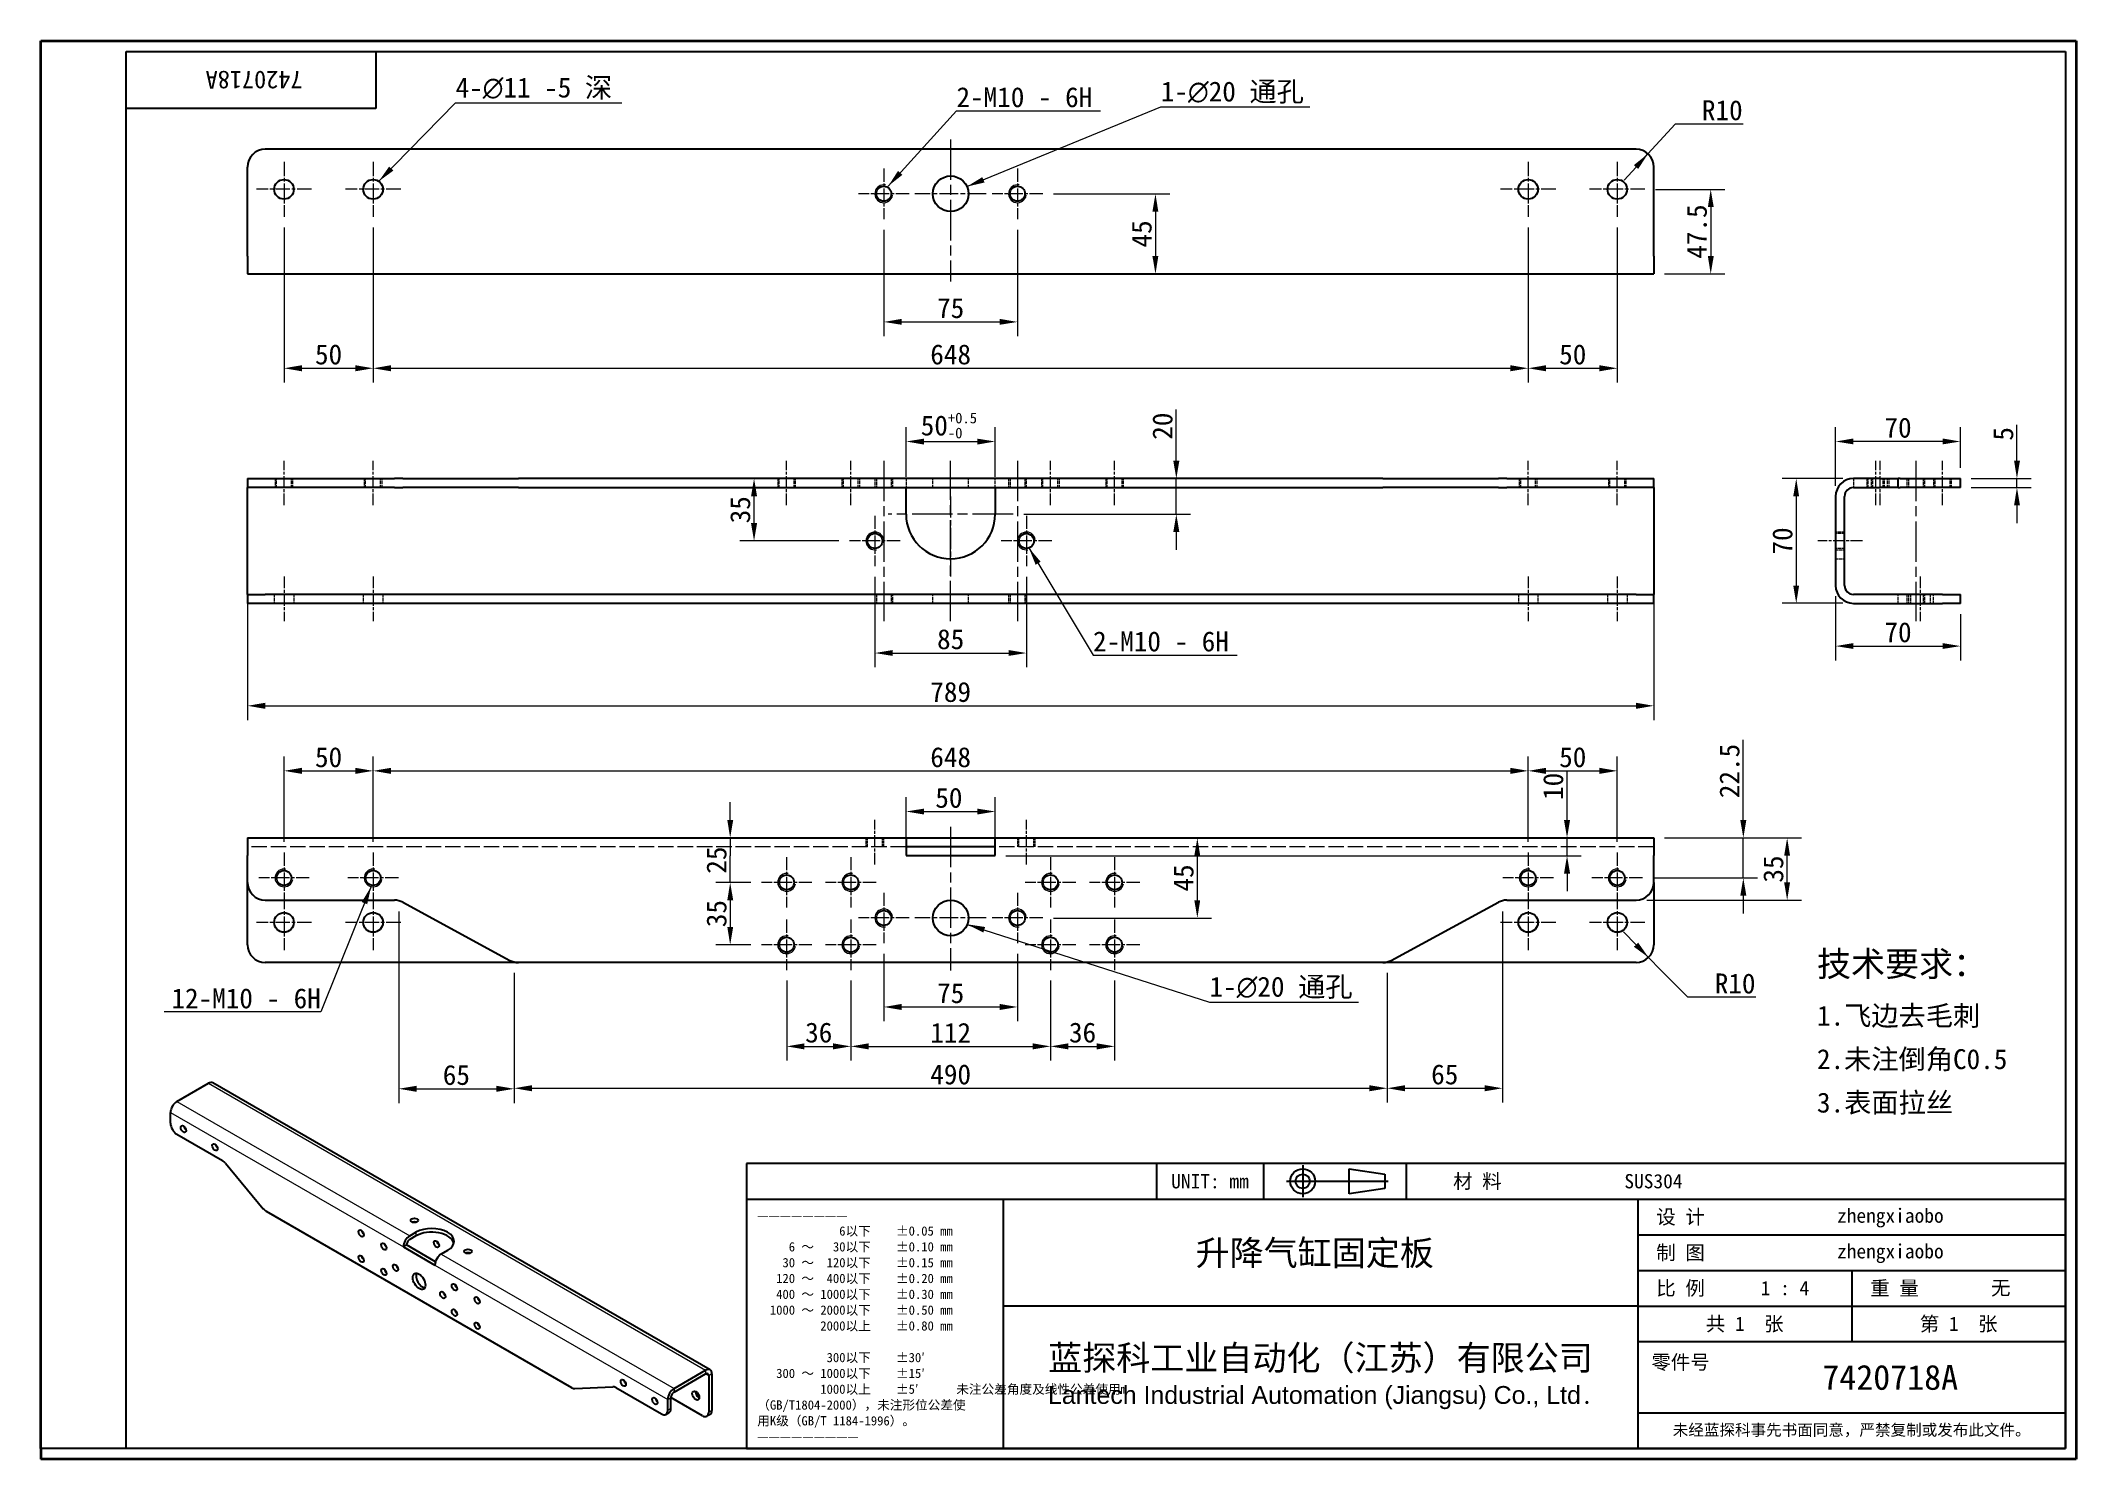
# Model space of a CAD drawing. Header units: millimetres. Extents: x 24 to 1166, y 22 to 818.
import ezdxf
from ezdxf.enums import TextEntityAlignment as Align

# ---------------------------------------------------------------- set-up
doc = ezdxf.new("R2010")
doc.units = ezdxf.units.MM
doc.header["$LTSCALE"] = 4
doc.linetypes.add('CHAIN', pattern=[0.3543, 0.2362, -0.0295, 0.0591, -0.0295])
doc.linetypes.add('DASHED', pattern=[0.2067, 0.1654, -0.0413])
for name, color, linetype, lineweight in [('1', 7, 'Continuous', 18), ('可见 (ISO)', 7, 'Continuous', 25), ('可见窄的 (ISO)', 7, 'Continuous', 18), ('图框 (ISO)', 7, 'Continuous', 35), ('标题 (ISO)', 7, 'Continuous', 25)]:
    doc.layers.add(name, color=color, linetype=linetype, lineweight=lineweight)
for name, color, linetype, lineweight, true_color in [('中心标记 (ISO)', 1, 'CHAIN', 18, 0xc2ff0000), ('中心线 (ISO)', 1, 'CHAIN', 18, 0xc2ff0000), ('尺寸 (ISO)', 7, 'Continuous', 18, 0xc2008000), ('符号 (ISO)', 7, 'Continuous', 18, 0xc2008000), ('隐藏 (ISO)', 5, 'DASHED', 18, 0xc20000ff)]:
    doc.layers.add(name, color=color, linetype=linetype, lineweight=lineweight, true_color=true_color)
doc.styles.add('文本样式164', font='SimSun.ttf')
doc.styles.add('文本样式165', font='SimSun.ttf')
doc.styles.add('文本样式74', font='SimSun.ttf')
doc.styles.add('最新国标', font='simfang.ttf')
doc.styles.add('注释文本 (ISO)', font='simfang.ttf')
doc.dimstyles.new('默认 (GB)', dxfattribs={"dimscale": 4, "dimtxt": 2.8, "dimasz": 2.5, "dimexe": 2, "dimexo": 1.5, "dimgap": 0.5, "dimtad": 1, "dimtoh": 1, "dimdsep": 46, "dimtxsty": '最新国标', "dimcen": 0.09, "dimdle": 10, "dimaunit": 1, "dimadec": 3, "dimazin": 2, "dimtfac": 0.535714, "dimtdec": 3, "dimtmove": 0, "dimatfit": 3, "dimfxl": 1, "dimtolj": 1, "dimlwd": -1, "dimlwe": -1, "dimarcsym": 0})
doc.dimstyles.new('默认 (GB)$7', dxfattribs={"dimscale": 4, "dimtxt": 2.8, "dimasz": 2.5, "dimexe": 2, "dimexo": 1.5, "dimgap": 0.5, "dimtad": 1, "dimtoh": 1, "dimdsep": 46, "dimtxsty": '最新国标', "dimcen": 0.09, "dimdle": 10, "dimaunit": 1, "dimadec": 3, "dimazin": 2, "dimtfac": 0.535714, "dimtdec": 3, "dimtmove": 0, "dimatfit": 3, "dimfxl": 1, "dimtolj": 1, "dimlwd": -1, "dimlwe": -1, "dimarcsym": 0})

msp = doc.modelspace()

# ---------------------------------------------------------------- texts
at = {"layer": '符号 (ISO)'}
for s, insert, char_height, width, attachment_point, line_spacing_factor, style in [('4-\\fAIGDT|b0|i0;{\\H11.2000;n}\\fFangSong|b0|i0;{\\H11.2000;11 -5 深}', (256.7586, 784.9693), 11.2, 97.351485, 7, 0.49, '最新国标'), ('2-M10 - 6H', (537.7576, 780.535), 11.2, 84.674622, 7, 0.49, '最新国标'), ('1-\\fAIGDT|b0|i0;{\\H11.2000;n}\\fFangSong|b0|i0;{\\H11.2000;20 通孔}', (652.4239, 782.6714), 11.2, 88.884022, 7, 0.49, '最新国标'), ('2-M10 - 6H', (614.3831, 475.1541), 11.2, 84.674622, 7, 0.49, '最新国标'), ('{\\H1.75x;技术要求：\\H0.8x;\\P1.飞边去毛刺\\P2.未注倒角C0.5\\P3.表面拉丝}', (1020.5036, 261.1592), 8, 117.370758, 4, 1.305367, '注释文本 (ISO)'), ('12-M10 - 6H', (181.1371, 274.8825), 11.2, 93.142086, 9, 0.49, '最新国标'), ('1-\\fAIGDT|b0|i0;{\\H11.2000;n}\\fFangSong|b0|i0;{\\H11.2000;20 通孔}', (679.7211, 280.3463), 11.2, 88.884022, 7, 0.49, '最新国标')]:
    msp.add_mtext(s, dxfattribs=dict(at, insert=insert, char_height=char_height, width=width, attachment_point=attachment_point, line_spacing_factor=line_spacing_factor, style=style))

# ---------------------------------------------------------------- blocks, each defined once
blk = doc.blocks.new('图框 最新国标')
at = {"layer": '图框 (ISO)'}
for p, q in [((6, 7), (6, 204.5)), ((6, 204.5), (291.5, 204.5)), ((291.5, 204.5), (291.5, 5.5)), ((6, 7), (6, 5.5)), ((6, 7), (6, 5.5)), ((291.5, 5.5), (6, 5.5))]:
    blk.add_line(p, q, dxfattribs=at)
at = {"layer": '图框 (ISO)', "color": 7, "linetype": 'Continuous', "lineweight": 25}
for p, q in [((18, 203), (290, 203)), ((18, 7), (18, 203)), ((18, 203), (290, 203)), ((53, 203), (53, 195)), ((290, 203), (290, 7)), ((290, 203), (290, 7)), ((53, 195), (18, 195)), ((290, 7), (6, 7)), ((290, 7), (18, 7))]:
    blk.add_line(p, q, dxfattribs=at)
at = {"layer": '图框 (ISO)', "style": '文本样式74'}
blk.add_attdef('零件代号_001', (42.73, 200.25), '', height=2.5, rotation=180, dxfattribs=at)
blk = doc.blocks.new('标题栏 最新国标')
at = {"layer": '标题 (ISO)'}
for p, q in [((381.98, -183.84), (196.98, -183.84)), ((196.98, -183.84), (196.98, -223.84)), ((254.48, -183.84), (254.48, -188.84)), ((269.48, -183.84), (269.48, -188.84)), ((281.48, -188.09), (281.48, -184.59)), ((281.48, -184.59), (286.48, -185.34)), ((286.48, -185.34), (286.48, -187.34)), ((289.48, -183.84), (289.48, -188.84)), ((381.98, -223.84), (381.98, -183.84)), ((383.48, -183.84), (383.48, -225.34)), ((286.48, -187.34), (281.48, -188.09)), ((196.98, -188.84), (381.98, -188.84)), ((232.98, -188.84), (232.98, -223.84)), ((321.98, -188.84), (321.98, -223.84)), ((321.98, -193.84), (381.98, -193.84)), ((321.98, -198.84), (381.98, -198.84)), ((351.98, -198.84), (351.98, -208.84)), ((321.98, -203.84), (232.98, -203.84)), ((321.98, -203.84), (381.98, -203.84)), ((321.98, -208.84), (381.98, -208.84)), ((321.98, -218.84), (381.98, -218.84)), ((196.98, -223.84), (381.98, -223.84)), ((383.48, -225.34), (196.98, -225.34))]:
    blk.add_line(p, q, dxfattribs=at)
at = {"layer": '标题 (ISO)', "linetype": 'CHAIN', "ltscale": 5.000333}
blk.add_line((274.98, -184.09), (274.98, -188.59), dxfattribs=at)
at = {"layer": '标题 (ISO)', "linetype": 'CHAIN', "ltscale": 15.834605}
blk.add_line((272.73, -186.34), (286.98, -186.34), dxfattribs=at)
at = {"layer": '标题 (ISO)'}
for radius in [1.75, 1]:
    blk.add_circle((274.98, -186.34), radius, dxfattribs=at)
at = {"layer": '1', "style": '文本样式164'}
for s, p in [('UNIT: mm', (261.98, -186.34)), ('材 料', (299.48, -186.34)), ('设 计', (327.98, -191.34)), ('制 图', (327.98, -196.34)), ('比 例', (327.98, -201.34)), ('重 量', (357.98, -201.34)), ('共 1  张', (336.98, -206.34)), ('第 1  张', (366.98, -206.34))]:
    blk.add_text(s, height=2, dxfattribs=at).set_placement(p, align=Align.MIDDLE_CENTER)
at = {"layer": '标题 (ISO)', "style": '注释文本 (ISO)'}
for s, insert, char_height, attachment_point, line_spacing_factor in [('————————\\P}\\fSimSun|b0|i0;{\\H1.3000;             6以下    ±0.05 mm\\P}\\fSimSun|b0|i0;{\\H1.3000;     6 ～   30以下    ±0.10 mm\\P}\\fSimSun|b0|i0;{\\H1.3000;    30 ～  120以下    ±0.15 mm\\P}\\fSimSun|b0|i0;{\\H1.3000;   120 ～  400以下    ±0.20 mm\\P}\\fSimSun|b0|i0;{\\H1.3000;   400 ～ 1000以下    ±0.30 mm\\P}\\fSimSun|b0|i0;{\\H1.3000;  1000 ～ 2000以下    ±0.50 mm\\P}\\fSimSun|b0|i0;{\\H1.3000;          2000以上    ±0.80 mm\\P}\\fSimSun|b0|i0;{\\H1.3000;\\P}\\fSimSun|b0|i0;{\\H1.3000;           300以下    ±30′\\P}\\fSimSun|b0|i0;{\\H1.3000;   300 ～ 1000以下    ±15′\\P}\\fSimSun|b0|i0;{\\H1.3000;          1000以上    ±5′}\\fSimSun|b0|i0;{\\H1.3000;      未注公差角度及线性公差使用m\\P}\\fSimSun|b0|i0;{\\H1.3000;（GB/T1804-2000），未注形位公差使\\P}\\fSimSun|b0|i0;{\\H1.3000;用K级（GB/T 1184-1996）。\\P}\\fSimSun|b0|i0;{\\H1.3000;—————————', (198.48, -206.63), 1.3, 4, 1.023913), ('{\\fMicrosoft YaHei|b0|i0|c134|p34;\\H1.75x;蓝探科工业自动化（江苏）有限公司\\P\\fArial|b0|i0|c0|p34;\\H0.71429x;Lantech Industrial Automation (Jiangsu) Co., Ltd\\fFangSong|b0|i0|c134|p49;.\\H1.15195x; }', (277.48, -213.84), 2, 5, 0.978695)]:
    blk.add_mtext(s, dxfattribs=dict(at, insert=insert, char_height=char_height, attachment_point=attachment_point, line_spacing_factor=line_spacing_factor))
at = {"layer": '标题 (ISO)', "attachment_point": 5, "style": '注释文本 (ISO)'}
for s, insert, char_height in [('\\fFangSong|b0|i0;零件号', (327.98, -211.84), 2), ('\\fSimSun|b0|i0;{\\H1.6000;未经蓝探科事先书面同意，严禁复制或发布此文件。}', (351.98, -221.34), 1.6)]:
    blk.add_mtext(s, dxfattribs=dict(at, insert=insert, char_height=char_height))
at = {"layer": '标题 (ISO)'}
for tag, p, height, style in [('材料_001', (320.09, -187.33), 2, '注释文本 (ISO)'), ('设计人_001', (349.92, -192.16), 2, '注释文本 (ISO)'), ('库存编号_001', (259.96, -198.14), 3.5, '文本样式165'), ('设计人_001', (349.92, -197.16), 2, '注释文本 (ISO)'), ('视图比例_001', (339.22, -202.33), 2, '注释文本 (ISO)'), ('质量\\P3;_001', (371.53, -202.3), 2, '注释文本 (ISO)'), ('零件代号_001', (347.86, -215.59), 3.5, '文本样式165')]:
    blk.add_attdef(tag, p, '', height=height, dxfattribs=dict(at, style=style))
blk = doc.blocks.new('*D5')
at = {"layer": 'Defpoints', "color": 0}
for p in [(1031, 593.1), (1101, 572.3), (1031, 562.3)]:
    blk.add_point(p, dxfattribs=at)
at = {"layer": '尺寸 (ISO)', "color": 116, "true_color": 0x000000}
for p, q in [((1031, 568.3), (1031, 601.1)), ((1101, 578.3), (1101, 601.1)), ((1091, 593.1), (1041, 593.1))]:
    blk.add_line(p, q, dxfattribs=at)
for points in [[(1041, 594.8), (1041, 591.5), (1031, 593.1)], [(1091, 594.8), (1091, 591.5), (1101, 593.1)]]:
    blk.add_solid(points, dxfattribs=at)
at = {"layer": '尺寸 (ISO)', "insert": (1066, 600.8), "char_height": 11.2, "attachment_point": 5, "style": '最新国标'}
blk.add_mtext('\\A1;70', dxfattribs=at)
blk = doc.blocks.new('*D6')
at = {"layer": 'Defpoints', "color": 0}
for p in [(1041, 572.3), (1008.9, 502.3), (1041, 502.3)]:
    blk.add_point(p, dxfattribs=at)
at = {"layer": '尺寸 (ISO)', "color": 116, "true_color": 0x000000}
for p, q in [((1035, 572.3), (1000.9, 572.3)), ((1008.9, 562.3), (1008.9, 512.3)), ((1035, 502.3), (1000.9, 502.3))]:
    blk.add_line(p, q, dxfattribs=at)
for points in [[(1007.2, 562.3), (1010.5, 562.3), (1008.9, 572.3)], [(1007.2, 512.3), (1010.5, 512.3), (1008.9, 502.3)]]:
    blk.add_solid(points, dxfattribs=at)
at = {"layer": '尺寸 (ISO)', "insert": (1001.2, 537.3), "char_height": 11.2, "attachment_point": 5, "rotation": 90, "style": '最新国标'}
blk.add_mtext('\\A1;70', dxfattribs=at)
blk = doc.blocks.new('*D7')
at = {"layer": 'Defpoints', "color": 0}
for p in [(1031, 512.3), (1101, 502.3), (1101, 478.3)]:
    blk.add_point(p, dxfattribs=at)
at = {"layer": '尺寸 (ISO)', "color": 116, "true_color": 0x000000}
for p, q in [((1031, 506.3), (1031, 470.3)), ((1101, 496.3), (1101, 470.3)), ((1041, 478.3), (1091, 478.3))]:
    blk.add_line(p, q, dxfattribs=at)
for points in [[(1041, 480), (1041, 476.7), (1031, 478.3)], [(1091, 480), (1091, 476.7), (1101, 478.3)]]:
    blk.add_solid(points, dxfattribs=at)
at = {"layer": '尺寸 (ISO)', "insert": (1066, 486), "char_height": 11.2, "attachment_point": 5, "style": '最新国标'}
blk.add_mtext('\\A1;70', dxfattribs=at)
blk = doc.blocks.new('*D8')
at = {"layer": 'Defpoints', "color": 0}
for p in [(1101, 572.3), (1132.7, 572.3), (1101, 567.3)]:
    blk.add_point(p, dxfattribs=at)
at = {"layer": '尺寸 (ISO)', "color": 116, "true_color": 0x000000}
for p, q in [((1132.7, 582.3), (1132.7, 602.5)), ((1107, 572.3), (1140.7, 572.3)), ((1132.7, 567.3), (1132.7, 572.3)), ((1107, 567.3), (1140.7, 567.3)), ((1132.7, 557.3), (1132.7, 547.3))]:
    blk.add_line(p, q, dxfattribs=at)
for points in [[(1131.1, 582.3), (1134.4, 582.3), (1132.7, 572.3)], [(1131.1, 557.3), (1134.4, 557.3), (1132.7, 567.3)]]:
    blk.add_solid(points, dxfattribs=at)
at = {"layer": '尺寸 (ISO)', "insert": (1125.1, 597.4), "char_height": 11.2, "attachment_point": 5, "rotation": 90, "style": '最新国标'}
blk.add_mtext('\\A1;5', dxfattribs=at)
blk = doc.blocks.new('*D9')
at = {"layer": 'Defpoints', "color": 0}
for p in [(559.5, 593.1), (509.5, 567.3), (559.5, 567.3)]:
    blk.add_point(p, dxfattribs=at)
at = {"layer": '尺寸 (ISO)', "color": 116, "true_color": 0x000000}
for p, q in [((509.5, 573.3), (509.5, 601.1)), ((559.5, 573.3), (559.5, 601.1)), ((519.5, 593.1), (549.5, 593.1))]:
    blk.add_line(p, q, dxfattribs=at)
for points in [[(519.5, 594.7), (519.5, 591.4), (509.5, 593.1)], [(549.5, 594.7), (549.5, 591.4), (559.5, 593.1)]]:
    blk.add_solid(points, dxfattribs=at)
at = {"layer": '尺寸 (ISO)', "insert": (533.5, 602.1), "char_height": 11.2, "attachment_point": 5, "style": '最新国标'}
blk.add_mtext('\\A1;50{\\H6;\\S+0.5^-0;}', dxfattribs=at)
blk = doc.blocks.new('*D10')
at = {"layer": 'Defpoints', "color": 0}
for p in [(661.1, 572.3), (781.7, 572.3), (569.5, 552.3)]:
    blk.add_point(p, dxfattribs=at)
at = {"layer": '尺寸 (ISO)', "color": 116, "true_color": 0x000000}
for p, q in [((661.1, 582.3), (661.1, 611)), ((775.7, 572.3), (653.1, 572.3)), ((661.1, 552.3), (661.1, 572.3)), ((575.5, 552.3), (669.1, 552.3)), ((661.1, 542.3), (661.1, 532.3))]:
    blk.add_line(p, q, dxfattribs=at)
for points in [[(659.4, 582.3), (662.8, 582.3), (661.1, 572.3)], [(659.4, 542.3), (662.8, 542.3), (661.1, 552.3)]]:
    blk.add_solid(points, dxfattribs=at)
at = {"layer": '尺寸 (ISO)', "insert": (653.4, 601.7), "char_height": 11.2, "attachment_point": 5, "rotation": 90, "style": '最新国标'}
blk.add_mtext('\\A1;20', dxfattribs=at)
blk = doc.blocks.new('*D11')
at = {"layer": 'Defpoints', "color": 0}
for p in [(287.3, 572.3), (424.2, 572.3), (477.8, 537.3)]:
    blk.add_point(p, dxfattribs=at)
at = {"layer": '尺寸 (ISO)', "color": 116, "true_color": 0x000000}
for p, q in [((293.3, 572.3), (432.2, 572.3)), ((424.2, 547.3), (424.2, 562.3)), ((471.8, 537.3), (416.2, 537.3))]:
    blk.add_line(p, q, dxfattribs=at)
for points in [[(422.5, 562.3), (425.9, 562.3), (424.2, 572.3)], [(422.5, 547.3), (425.9, 547.3), (424.2, 537.3)]]:
    blk.add_solid(points, dxfattribs=at)
at = {"layer": '尺寸 (ISO)', "insert": (416.5, 554.8), "char_height": 11.2, "attachment_point": 5, "rotation": 90, "style": '最新国标'}
blk.add_mtext('\\A1;35', dxfattribs=at)
blk = doc.blocks.new('*D12')
at = {"layer": 'Defpoints', "color": 0}
for p in [(492, 523.1), (577, 523.1), (577, 474.4)]:
    blk.add_point(p, dxfattribs=at)
at = {"layer": '尺寸 (ISO)', "color": 116, "true_color": 0x000000}
for p, q in [((492, 517.1), (492, 466.4)), ((577, 517.1), (577, 466.4)), ((502, 474.4), (567, 474.4))]:
    blk.add_line(p, q, dxfattribs=at)
for points in [[(502, 476.1), (502, 472.8), (492, 474.4)], [(567, 476.1), (567, 472.8), (577, 474.4)]]:
    blk.add_solid(points, dxfattribs=at)
at = {"layer": '尺寸 (ISO)', "insert": (534.5, 482.1), "char_height": 11.2, "attachment_point": 5, "style": '最新国标'}
blk.add_mtext('\\A1;85', dxfattribs=at)
blk = doc.blocks.new('*D13')
at = {"layer": 'Defpoints', "color": 0}
for p in [(140, 512.3), (929, 512.3), (929, 444.8)]:
    blk.add_point(p, dxfattribs=at)
at = {"layer": '尺寸 (ISO)', "color": 116, "true_color": 0x000000}
for p, q in [((140, 506.3), (140, 436.8)), ((929, 506.3), (929, 436.8)), ((150, 444.8), (919, 444.8))]:
    blk.add_line(p, q, dxfattribs=at)
for points in [[(150, 446.5), (150, 443.1), (140, 444.8)], [(919, 446.5), (919, 443.1), (929, 444.8)]]:
    blk.add_solid(points, dxfattribs=at)
at = {"layer": '尺寸 (ISO)', "insert": (534.5, 452.5), "char_height": 11.2, "attachment_point": 5, "style": '最新国标'}
blk.add_mtext('\\A1;789', dxfattribs=at)
blk = doc.blocks.new('*D14')
at = {"layer": 'Defpoints', "color": 0}
for p in [(497, 717.9), (572, 717.9), (572, 660.2)]:
    blk.add_point(p, dxfattribs=at)
at = {"layer": '尺寸 (ISO)', "color": 116, "true_color": 0x000000}
for p, q in [((497, 711.9), (497, 652.2)), ((572, 711.9), (572, 652.2)), ((507, 660.2), (562, 660.2))]:
    blk.add_line(p, q, dxfattribs=at)
for points in [[(507, 661.9), (507, 658.6), (497, 660.2)], [(562, 661.9), (562, 658.6), (572, 660.2)]]:
    blk.add_solid(points, dxfattribs=at)
at = {"layer": '尺寸 (ISO)', "insert": (534.5, 667.9), "char_height": 11.2, "attachment_point": 5, "style": '最新国标'}
blk.add_mtext('\\A1;75', dxfattribs=at)
blk = doc.blocks.new('*D15')
at = {"layer": 'Defpoints', "color": 0}
for p in [(924, 734.6), (929, 687.1), (960.9, 687.1)]:
    blk.add_point(p, dxfattribs=at)
at = {"layer": '尺寸 (ISO)', "color": 116, "true_color": 0x000000}
for p, q in [((930, 734.6), (968.9, 734.6)), ((960.9, 724.6), (960.9, 697.1)), ((935, 687.1), (968.9, 687.1))]:
    blk.add_line(p, q, dxfattribs=at)
for points in [[(959.3, 724.6), (962.6, 724.6), (960.9, 734.6)], [(959.3, 697.1), (962.6, 697.1), (960.9, 687.1)]]:
    blk.add_solid(points, dxfattribs=at)
at = {"layer": '尺寸 (ISO)', "insert": (953.2, 710.9), "char_height": 11.2, "attachment_point": 5, "rotation": 90, "style": '最新国标'}
blk.add_mtext('\\A1;47.5', dxfattribs=at)
blk = doc.blocks.new('*D16')
at = {"layer": 'Defpoints', "color": 0}
for p in [(586.2, 732.1), (649.4, 687.1), (676.3, 687.1)]:
    blk.add_point(p, dxfattribs=at)
at = {"layer": '尺寸 (ISO)', "color": 116, "true_color": 0x000000}
for p, q in [((592.2, 732.1), (657.4, 732.1)), ((649.4, 722.1), (649.4, 697.1))]:
    blk.add_line(p, q, dxfattribs=at)
for points in [[(647.7, 722.1), (651, 722.1), (649.4, 732.1)], [(647.7, 697.1), (651, 697.1), (649.4, 687.1)]]:
    blk.add_solid(points, dxfattribs=at)
at = {"layer": '尺寸 (ISO)', "insert": (641.7, 709.6), "char_height": 11.2, "attachment_point": 5, "rotation": 90, "style": '最新国标'}
blk.add_mtext('\\A1;45', dxfattribs=at)
blk = doc.blocks.new('*D17')
at = {"layer": 'Defpoints', "color": 0}
for p in [(210.5, 719.1), (858.5, 719.1), (858.5, 634.2)]:
    blk.add_point(p, dxfattribs=at)
at = {"layer": '尺寸 (ISO)', "color": 116, "true_color": 0x000000}
for p, q in [((210.5, 713.1), (210.5, 626.2)), ((858.5, 713.1), (858.5, 626.2)), ((220.5, 634.2), (848.5, 634.2))]:
    blk.add_line(p, q, dxfattribs=at)
for points in [[(220.5, 635.9), (220.5, 632.5), (210.5, 634.2)], [(848.5, 635.9), (848.5, 632.5), (858.5, 634.2)]]:
    blk.add_solid(points, dxfattribs=at)
at = {"layer": '尺寸 (ISO)', "insert": (534.5, 641.9), "char_height": 11.2, "attachment_point": 5, "style": '最新国标'}
blk.add_mtext('\\A1;648', dxfattribs=at)
blk = doc.blocks.new('*D18')
at = {"layer": 'Defpoints', "color": 0}
for p in [(858.5, 719.1), (908.5, 719.1), (908.5, 634.2)]:
    blk.add_point(p, dxfattribs=at)
at = {"layer": '尺寸 (ISO)', "color": 116, "true_color": 0x000000}
for p, q in [((858.5, 713.1), (858.5, 626.2)), ((908.5, 713.1), (908.5, 626.2)), ((868.5, 634.2), (898.5, 634.2))]:
    blk.add_line(p, q, dxfattribs=at)
for points in [[(868.5, 635.9), (868.5, 632.5), (858.5, 634.2)], [(898.5, 635.9), (898.5, 632.5), (908.5, 634.2)]]:
    blk.add_solid(points, dxfattribs=at)
at = {"layer": '尺寸 (ISO)', "insert": (883.5, 641.9), "char_height": 11.2, "attachment_point": 5, "style": '最新国标'}
blk.add_mtext('\\A1;50', dxfattribs=at)
blk = doc.blocks.new('*D19')
at = {"layer": 'Defpoints', "color": 0}
for p in [(160.5, 719.1), (210.5, 719.1), (210.5, 634.2)]:
    blk.add_point(p, dxfattribs=at)
at = {"layer": '尺寸 (ISO)', "color": 116, "true_color": 0x000000}
for p, q in [((160.5, 713.1), (160.5, 626.2)), ((210.5, 713.1), (210.5, 626.2)), ((170.5, 634.2), (200.5, 634.2))]:
    blk.add_line(p, q, dxfattribs=at)
for points in [[(170.5, 635.9), (170.5, 632.5), (160.5, 634.2)], [(200.5, 635.9), (200.5, 632.5), (210.5, 634.2)]]:
    blk.add_solid(points, dxfattribs=at)
at = {"layer": '尺寸 (ISO)', "insert": (185.5, 641.9), "char_height": 11.2, "attachment_point": 5, "style": '最新国标'}
blk.add_mtext('\\A1;50', dxfattribs=at)
blk = doc.blocks.new('*D20')
at = {"layer": 'Defpoints', "color": 0}
for p in [(925.7, 754.5), (919, 747.1)]:
    blk.add_point(p, dxfattribs=at)
at = {"layer": '尺寸 (ISO)', "color": 116, "true_color": 0x000000}
for p, q in [((940.9, 771.2), (932.4, 761.9)), ((979.1, 771.2), (940.9, 771.2)), ((919, 747.1), (925.7, 754.5)), ((925.7, 754.5), (932.4, 761.9)), ((919, 747.1), (912.3, 739.7))]:
    blk.add_line(p, q, dxfattribs=at)
blk.add_solid([(917.8, 748.2), (920.2, 746), (925.7, 754.5)], dxfattribs=at)
at = {"layer": '尺寸 (ISO)', "insert": (967.4, 778.9), "char_height": 11.2, "attachment_point": 5, "style": '最新国标'}
blk.add_mtext('\\A1;R10', dxfattribs=at)
blk = doc.blocks.new('*D21')
at = {"layer": 'Defpoints', "color": 0}
for p in [(880.3, 370.7), (929, 370.7), (559.5, 360.7)]:
    blk.add_point(p, dxfattribs=at)
at = {"layer": '尺寸 (ISO)', "color": 116, "true_color": 0x000000}
for p, q in [((880.3, 380.7), (880.3, 408.4)), ((880.3, 360.7), (880.3, 370.7)), ((565.5, 360.7), (888.3, 360.7)), ((880.3, 350.7), (880.3, 340.7))]:
    blk.add_line(p, q, dxfattribs=at)
for points in [[(878.6, 380.7), (882, 380.7), (880.3, 370.7)], [(878.6, 350.7), (882, 350.7), (880.3, 360.7)]]:
    blk.add_solid(points, dxfattribs=at)
at = {"layer": '尺寸 (ISO)', "insert": (872.6, 399.6), "char_height": 11.2, "attachment_point": 5, "rotation": 90, "style": '最新国标'}
blk.add_mtext('\\A1;10', dxfattribs=at)
blk = doc.blocks.new('*D22')
at = {"layer": 'Defpoints', "color": 0}
for p in [(559.5, 385.5), (509.5, 360.7), (559.5, 360.7)]:
    blk.add_point(p, dxfattribs=at)
at = {"layer": '尺寸 (ISO)', "color": 116, "true_color": 0x000000}
for p, q in [((509.5, 366.7), (509.5, 393.5)), ((559.5, 366.7), (559.5, 393.5)), ((519.5, 385.5), (549.5, 385.5))]:
    blk.add_line(p, q, dxfattribs=at)
for points in [[(519.5, 387.1), (519.5, 383.8), (509.5, 385.5)], [(549.5, 387.1), (549.5, 383.8), (559.5, 385.5)]]:
    blk.add_solid(points, dxfattribs=at)
at = {"layer": '尺寸 (ISO)', "insert": (533.5, 393.1), "char_height": 11.2, "attachment_point": 5, "style": '最新国标'}
blk.add_mtext('\\A1;50', dxfattribs=at)
blk = doc.blocks.new('*D23')
at = {"layer": 'Defpoints', "color": 0}
for p in [(224.9, 335.4), (289.6, 301), (289.6, 229.9)]:
    blk.add_point(p, dxfattribs=at)
at = {"layer": '尺寸 (ISO)', "color": 116, "true_color": 0x000000}
for p, q in [((224.9, 329.4), (224.9, 221.9)), ((289.6, 295), (289.6, 221.9)), ((234.9, 229.9), (279.6, 229.9))]:
    blk.add_line(p, q, dxfattribs=at)
for points in [[(234.9, 231.6), (234.9, 228.2), (224.9, 229.9)], [(279.6, 231.6), (279.6, 228.2), (289.6, 229.9)]]:
    blk.add_solid(points, dxfattribs=at)
at = {"layer": '尺寸 (ISO)', "insert": (257.2, 237.6), "char_height": 11.2, "attachment_point": 5, "style": '最新国标'}
blk.add_mtext('\\A1;65', dxfattribs=at)
blk = doc.blocks.new('*D24')
at = {"layer": 'Defpoints', "color": 0}
for p in [(929, 370.7), (979.2, 370.7), (922.7, 348.2)]:
    blk.add_point(p, dxfattribs=at)
at = {"layer": '尺寸 (ISO)', "color": 116, "true_color": 0x000000}
for p, q in [((979.2, 380.7), (979.2, 425.7)), ((935, 370.7), (987.2, 370.7)), ((979.2, 348.2), (979.2, 370.7)), ((928.7, 348.2), (987.2, 348.2)), ((979.2, 338.2), (979.2, 328.2))]:
    blk.add_line(p, q, dxfattribs=at)
for points in [[(977.5, 380.7), (980.9, 380.7), (979.2, 370.7)], [(977.5, 338.2), (980.9, 338.2), (979.2, 348.2)]]:
    blk.add_solid(points, dxfattribs=at)
at = {"layer": '尺寸 (ISO)', "insert": (971.5, 408.2), "char_height": 11.2, "attachment_point": 5, "rotation": 90, "style": '最新国标'}
blk.add_mtext('\\A1;22.5', dxfattribs=at)
blk = doc.blocks.new('*D25')
at = {"layer": 'Defpoints', "color": 0}
for p in [(289.6, 301), (779.4, 301), (779.4, 230.2)]:
    blk.add_point(p, dxfattribs=at)
at = {"layer": '尺寸 (ISO)', "color": 116, "true_color": 0x000000}
for p, q in [((289.6, 295), (289.6, 222.2)), ((779.4, 295), (779.4, 222.2)), ((299.6, 230.2), (769.4, 230.2))]:
    blk.add_line(p, q, dxfattribs=at)
for points in [[(299.6, 231.9), (299.6, 228.5), (289.6, 230.2)], [(769.4, 231.9), (769.4, 228.5), (779.4, 230.2)]]:
    blk.add_solid(points, dxfattribs=at)
at = {"layer": '尺寸 (ISO)', "insert": (534.5, 237.9), "char_height": 11.2, "attachment_point": 5, "style": '最新国标'}
blk.add_mtext('\\A1;490', dxfattribs=at)
blk = doc.blocks.new('*D26')
at = {"layer": 'Defpoints', "color": 0}
for p in [(497, 311.6), (572, 311.6), (572, 275.8)]:
    blk.add_point(p, dxfattribs=at)
at = {"layer": '尺寸 (ISO)', "color": 116, "true_color": 0x000000}
for p, q in [((497, 305.6), (497, 267.8)), ((572, 305.6), (572, 267.8)), ((507, 275.8), (562, 275.8))]:
    blk.add_line(p, q, dxfattribs=at)
for points in [[(507, 277.5), (507, 274.1), (497, 275.8)], [(562, 277.5), (562, 274.1), (572, 275.8)]]:
    blk.add_solid(points, dxfattribs=at)
at = {"layer": '尺寸 (ISO)', "insert": (534.5, 283.5), "char_height": 11.2, "attachment_point": 5, "style": '最新国标'}
blk.add_mtext('\\A1;75', dxfattribs=at)
blk = doc.blocks.new('*D27')
at = {"layer": 'Defpoints', "color": 0}
for p in [(478.5, 296.6), (590.5, 296.6), (590.5, 253.7)]:
    blk.add_point(p, dxfattribs=at)
at = {"layer": '尺寸 (ISO)', "color": 116, "true_color": 0x000000}
for p, q in [((478.5, 290.6), (478.5, 245.7)), ((590.5, 290.6), (590.5, 245.7)), ((488.5, 253.7), (580.5, 253.7))]:
    blk.add_line(p, q, dxfattribs=at)
for points in [[(488.5, 255.4), (488.5, 252), (478.5, 253.7)], [(580.5, 255.4), (580.5, 252), (590.5, 253.7)]]:
    blk.add_solid(points, dxfattribs=at)
at = {"layer": '尺寸 (ISO)', "insert": (534.5, 261.3), "char_height": 11.2, "attachment_point": 5, "style": '最新国标'}
blk.add_mtext('\\A1;112', dxfattribs=at)
blk = doc.blocks.new('*D28')
at = {"layer": 'Defpoints', "color": 0}
for p in [(442.5, 296.6), (478.5, 296.6), (478.5, 253.7)]:
    blk.add_point(p, dxfattribs=at)
at = {"layer": '尺寸 (ISO)', "color": 116, "true_color": 0x000000}
for p, q in [((442.5, 290.6), (442.5, 245.7)), ((478.5, 290.6), (478.5, 245.7)), ((452.5, 253.7), (468.5, 253.7))]:
    blk.add_line(p, q, dxfattribs=at)
for points in [[(452.5, 255.4), (452.5, 252), (442.5, 253.7)], [(468.5, 255.4), (468.5, 252), (478.5, 253.7)]]:
    blk.add_solid(points, dxfattribs=at)
at = {"layer": '尺寸 (ISO)', "insert": (460.5, 261.4), "char_height": 11.2, "attachment_point": 5, "style": '最新国标'}
blk.add_mtext('\\A1;36', dxfattribs=at)
blk = doc.blocks.new('*D29')
at = {"layer": 'Defpoints', "color": 0}
for p in [(590.5, 296.6), (626.5, 296.6), (626.5, 253.7)]:
    blk.add_point(p, dxfattribs=at)
at = {"layer": '尺寸 (ISO)', "color": 116, "true_color": 0x000000}
for p, q in [((590.5, 290.6), (590.5, 245.7)), ((626.5, 290.6), (626.5, 245.7)), ((600.5, 253.7), (616.5, 253.7))]:
    blk.add_line(p, q, dxfattribs=at)
for points in [[(600.5, 255.4), (600.5, 252), (590.5, 253.7)], [(616.5, 255.4), (616.5, 252), (626.5, 253.7)]]:
    blk.add_solid(points, dxfattribs=at)
at = {"layer": '尺寸 (ISO)', "insert": (608.5, 261.4), "char_height": 11.2, "attachment_point": 5, "style": '最新国标'}
blk.add_mtext('\\A1;36', dxfattribs=at)
blk = doc.blocks.new('*D30')
at = {"layer": 'Defpoints', "color": 0}
for p in [(844.1, 335.4), (779.4, 301), (844.1, 230.2)]:
    blk.add_point(p, dxfattribs=at)
at = {"layer": '尺寸 (ISO)', "color": 116, "true_color": 0x000000}
for p, q in [((844.1, 329.4), (844.1, 222.2)), ((779.4, 295), (779.4, 222.2)), ((789.4, 230.2), (834.1, 230.2))]:
    blk.add_line(p, q, dxfattribs=at)
for points in [[(789.4, 231.9), (789.4, 228.5), (779.4, 230.2)], [(834.1, 231.9), (834.1, 228.5), (844.1, 230.2)]]:
    blk.add_solid(points, dxfattribs=at)
at = {"layer": '尺寸 (ISO)', "insert": (811.7, 237.9), "char_height": 11.2, "attachment_point": 5, "style": '最新国标'}
blk.add_mtext('\\A1;65', dxfattribs=at)
blk = doc.blocks.new('*D31')
at = {"layer": 'Defpoints', "color": 0}
for p in [(929, 370.7), (1003.8, 370.7), (919, 335.7)]:
    blk.add_point(p, dxfattribs=at)
at = {"layer": '尺寸 (ISO)', "color": 116, "true_color": 0x000000}
for p, q in [((935, 370.7), (1011.8, 370.7)), ((1003.8, 345.7), (1003.8, 360.7)), ((925, 335.7), (1011.8, 335.7))]:
    blk.add_line(p, q, dxfattribs=at)
for points in [[(1002.1, 360.7), (1005.4, 360.7), (1003.8, 370.7)], [(1002.1, 345.7), (1005.4, 345.7), (1003.8, 335.7)]]:
    blk.add_solid(points, dxfattribs=at)
at = {"layer": '尺寸 (ISO)', "insert": (996.1, 353.2), "char_height": 11.2, "attachment_point": 5, "rotation": 90, "style": '最新国标'}
blk.add_mtext('\\A1;35', dxfattribs=at)
blk = doc.blocks.new('*D32')
at = {"layer": 'Defpoints', "color": 0}
for p in [(858.5, 408.3), (210.5, 362.4), (858.5, 362.4)]:
    blk.add_point(p, dxfattribs=at)
at = {"layer": '尺寸 (ISO)', "color": 116, "true_color": 0x000000}
for p, q in [((210.5, 368.4), (210.5, 416.3)), ((858.5, 368.4), (858.5, 416.3)), ((220.5, 408.3), (848.5, 408.3))]:
    blk.add_line(p, q, dxfattribs=at)
for points in [[(220.5, 410), (220.5, 406.6), (210.5, 408.3)], [(848.5, 410), (848.5, 406.6), (858.5, 408.3)]]:
    blk.add_solid(points, dxfattribs=at)
at = {"layer": '尺寸 (ISO)', "insert": (534.5, 415.9), "char_height": 11.2, "attachment_point": 5, "style": '最新国标'}
blk.add_mtext('\\A1;648', dxfattribs=at)
blk = doc.blocks.new('*D33')
at = {"layer": 'Defpoints', "color": 0}
for p in [(908.5, 408.3), (858.5, 362.4), (908.5, 362.4)]:
    blk.add_point(p, dxfattribs=at)
at = {"layer": '尺寸 (ISO)', "color": 116, "true_color": 0x000000}
for p, q in [((858.5, 368.4), (858.5, 416.3)), ((908.5, 368.4), (908.5, 416.3)), ((868.5, 408.3), (898.5, 408.3))]:
    blk.add_line(p, q, dxfattribs=at)
for points in [[(868.5, 410), (868.5, 406.6), (858.5, 408.3)], [(898.5, 410), (898.5, 406.6), (908.5, 408.3)]]:
    blk.add_solid(points, dxfattribs=at)
at = {"layer": '尺寸 (ISO)', "insert": (883.5, 415.9), "char_height": 11.2, "attachment_point": 5, "style": '最新国标'}
blk.add_mtext('\\A1;50', dxfattribs=at)
blk = doc.blocks.new('*D34')
at = {"layer": 'Defpoints', "color": 0}
for p in [(210.5, 408.3), (160.5, 362.4), (210.5, 362.4)]:
    blk.add_point(p, dxfattribs=at)
at = {"layer": '尺寸 (ISO)', "color": 116, "true_color": 0x000000}
for p, q in [((160.5, 368.4), (160.5, 416.3)), ((210.5, 368.4), (210.5, 416.3)), ((170.5, 408.3), (200.5, 408.3))]:
    blk.add_line(p, q, dxfattribs=at)
for points in [[(170.5, 410), (170.5, 406.6), (160.5, 408.3)], [(200.5, 410), (200.5, 406.6), (210.5, 408.3)]]:
    blk.add_solid(points, dxfattribs=at)
at = {"layer": '尺寸 (ISO)', "insert": (185.5, 415.9), "char_height": 11.2, "attachment_point": 5, "style": '最新国标'}
blk.add_mtext('\\A1;50', dxfattribs=at)
blk = doc.blocks.new('*D35')
at = {"layer": 'Defpoints', "color": 0}
for p in [(672.9, 370.7), (702.5, 370.7), (586.2, 325.7)]:
    blk.add_point(p, dxfattribs=at)
at = {"layer": '尺寸 (ISO)', "color": 116, "true_color": 0x000000}
for p, q in [((672.9, 335.7), (672.9, 360.7)), ((592.2, 325.7), (680.9, 325.7))]:
    blk.add_line(p, q, dxfattribs=at)
for points in [[(671.2, 360.7), (674.5, 360.7), (672.9, 370.7)], [(671.2, 335.7), (674.5, 335.7), (672.9, 325.7)]]:
    blk.add_solid(points, dxfattribs=at)
at = {"layer": '尺寸 (ISO)', "insert": (665.2, 348.2), "char_height": 11.2, "attachment_point": 5, "rotation": 90, "style": '最新国标'}
blk.add_mtext('\\A1;45', dxfattribs=at)
blk = doc.blocks.new('*D36')
at = {"layer": 'Defpoints', "color": 0}
for p in [(384.9, 370.7), (410.8, 370.7), (428.3, 345.7)]:
    blk.add_point(p, dxfattribs=at)
at = {"layer": '尺寸 (ISO)', "color": 116, "true_color": 0x000000}
for p, q in [((410.8, 380.7), (410.8, 390.7)), ((410.8, 370.7), (410.8, 360.7)), ((410.8, 355.7), (410.8, 360.7)), ((410.8, 345.7), (410.8, 355.7)), ((422.3, 345.7), (402.8, 345.7)), ((410.8, 335.7), (410.8, 325.7))]:
    blk.add_line(p, q, dxfattribs=at)
for points in [[(409.2, 380.7), (412.5, 380.7), (410.8, 370.7)], [(409.2, 335.7), (412.5, 335.7), (410.8, 345.7)]]:
    blk.add_solid(points, dxfattribs=at)
at = {"layer": '尺寸 (ISO)', "insert": (403.2, 358.2), "char_height": 11.2, "attachment_point": 5, "rotation": 90, "style": '最新国标'}
blk.add_mtext('\\A1;25', dxfattribs=at)
blk = doc.blocks.new('*D37')
at = {"layer": 'Defpoints', "color": 0}
for p in [(428.3, 345.7), (410.8, 310.7), (428.3, 310.7)]:
    blk.add_point(p, dxfattribs=at)
at = {"layer": '尺寸 (ISO)', "color": 116, "true_color": 0x000000}
for p, q in [((422.3, 345.7), (402.8, 345.7)), ((410.8, 335.7), (410.8, 320.7)), ((422.3, 310.7), (402.8, 310.7))]:
    blk.add_line(p, q, dxfattribs=at)
for points in [[(409.2, 335.7), (412.5, 335.7), (410.8, 345.7)], [(409.2, 320.7), (412.5, 320.7), (410.8, 310.7)]]:
    blk.add_solid(points, dxfattribs=at)
at = {"layer": '尺寸 (ISO)', "insert": (403.2, 328.2), "char_height": 11.2, "attachment_point": 5, "rotation": 90, "style": '最新国标'}
blk.add_mtext('\\A1;35', dxfattribs=at)
blk = doc.blocks.new('*D38')
at = {"layer": 'Defpoints', "color": 0}
for p in [(919, 310.7), (926, 303.6)]:
    blk.add_point(p, dxfattribs=at)
at = {"layer": '尺寸 (ISO)', "color": 116, "true_color": 0x000000}
for p, q in [((919, 310.7), (912, 317.9)), ((919, 310.7), (926, 303.6)), ((926, 303.6), (933, 296.5)), ((948, 281.3), (933, 296.5)), ((986.2, 281.3), (948, 281.3))]:
    blk.add_line(p, q, dxfattribs=at)
blk.add_solid([(920.2, 311.9), (917.8, 309.6), (926, 303.6)], dxfattribs=at)
at = {"layer": '尺寸 (ISO)', "insert": (974.6, 288.9), "char_height": 11.2, "attachment_point": 5, "style": '最新国标'}
blk.add_mtext('\\A1;R10', dxfattribs=at)

# ---------------------------------------------------------------- dimensions: what is measured, and where the dimension line sits
at = {"layer": '尺寸 (ISO)', "color": 116, "true_color": 0x00803f}
for center, mpoint, picture, middle in [((918.9918, 747.1135), (925.7117, 754.5191), '*D20', (967.4419, 771.2201)), ((918.9918, 310.7398), (926.0065, 303.6128), '*D38', (974.5577, 281.2855))]:
    dim = msp.add_radius_dim(center=center, mpoint=mpoint, dimstyle='默认 (GB)', override={"dimgap": 0.5, "dimtih": 1, "dimdec": 2, "dimlfac": 1, "dimcen": 0, "dimtol": 0, "dimlim": 0, "dimtp": 0, "dimtm": 0, "dimtdec": 3}, dxfattribs=at)
    dim.commit()
    dim.dimension.update_dxf_attribs({"geometry": picture, "text_midpoint": middle, "dimtype": 164})
for base, p1, p2, angle, override, picture, middle in [((649.3747, 687.1135), (586.1798, 732.1135), (676.3425, 687.1135), 90, {"dimgap": 0.5, "dimtoh": 0, "dimdec": 2, "dimse2": 1, "dimtol": 0, "dimlim": 0, "dimtp": 0, "dimtm": 0, "dimtdec": 3, "dimtofl": 0, "dimatfit": 1}, '*D16', (649.3747, 709.6135)), ((960.9284, 687.1135), (923.9918, 734.6135), (928.9918, 687.1135), 90, {"dimgap": 0.5, "dimtoh": 0, "dimdec": 2, "dimtol": 0, "dimlim": 0, "dimtp": 0, "dimtm": 0, "dimtdec": 3, "dimtofl": 0, "dimatfit": 1}, '*D15', (960.9284, 710.8635)), ((210.4918, 634.2151), (160.4918, 719.1135), (210.4918, 719.1135), 180, {"dimgap": 0.5, "dimtoh": 0, "dimdec": 2, "dimtol": 0, "dimlim": 0, "dimtp": 0, "dimtm": 0, "dimtdec": 3, "dimtofl": 0, "dimatfit": 1}, '*D19', (185.4918, 634.2151)), ((858.4918, 634.2151), (210.4918, 719.1135), (858.4918, 719.1135), 180, {"dimgap": 0.5, "dimtoh": 0, "dimdec": 2, "dimtol": 0, "dimlim": 0, "dimtp": 0, "dimtm": 0, "dimtdec": 3, "dimtofl": 0, "dimatfit": 1}, '*D17', (534.4918, 634.2151)), ((571.9918, 660.2318), (496.9918, 717.9255), (571.9918, 717.9255), 180, {"dimgap": 0.5, "dimtoh": 0, "dimdec": 2, "dimtol": 0, "dimlim": 0, "dimtp": 0, "dimtm": 0, "dimtdec": 3, "dimtofl": 0, "dimatfit": 1}, '*D14', (534.4918, 660.2318)), ((908.4918, 634.2151), (858.4918, 719.1135), (908.4918, 719.1135), 180, {"dimgap": 0.5, "dimtoh": 0, "dimdec": 2, "dimtol": 0, "dimlim": 0, "dimtp": 0, "dimtm": 0, "dimtdec": 3, "dimtofl": 0, "dimatfit": 1}, '*D18', (883.4918, 634.2151)), ((559.4918, 593.0584), (509.4918, 567.2973), (559.4918, 567.2973), 180, {"dimgap": 0.5, "dimtoh": 0, "dimdec": 2, "dimtol": 1, "dimlim": 0, "dimtp": 0.5, "dimtm": 1e-09, "dimtdec": 3, "dimtofl": 0, "dimatfit": 1}, '*D9', (533.4918, 593.0584)), ((661.103, 572.2973), (569.4918, 552.2973), (781.7229, 572.2973), 90, {"dimgap": 0.5, "dimtoh": 0, "dimdec": 2, "dimtol": 0, "dimlim": 0, "dimtp": 0, "dimtm": 0, "dimtdec": 3, "dimtofl": 1, "dimatfit": 1}, '*D10', (661.103, 601.6573)), ((1132.7367, 572.2973), (1100.9786, 567.2973), (1100.9786, 572.2973), 90, {"dimgap": 0.5, "dimtoh": 0, "dimdec": 2, "dimtol": 0, "dimlim": 0, "dimtp": 0, "dimtm": 0, "dimtdec": 3, "dimtofl": 1, "dimatfit": 1}, '*D8', (1132.7367, 597.4013)), ((424.1856, 572.2973), (477.8038, 537.2973), (287.2607, 572.2973), 90, {"dimgap": 0.5, "dimtoh": 0, "dimdec": 2, "dimtol": 0, "dimlim": 0, "dimtp": 0, "dimtm": 0, "dimtdec": 3, "dimtofl": 0, "dimatfit": 1}, '*D11', (424.1856, 554.7973)), ((1008.871, 502.2973), (1040.9786, 572.2973), (1040.9786, 502.2973), 90, {"dimgap": 0.5, "dimtoh": 0, "dimdec": 2, "dimtol": 0, "dimlim": 0, "dimtp": 0, "dimtm": 0, "dimtdec": 3, "dimtofl": 0, "dimatfit": 1}, '*D6', (1008.871, 537.2973)), ((576.9918, 474.431), (491.9918, 523.1093), (576.9918, 523.1093), 180, {"dimgap": 0.5, "dimtoh": 0, "dimdec": 2, "dimtol": 0, "dimlim": 0, "dimtp": 0, "dimtm": 0, "dimtdec": 3, "dimtofl": 0, "dimatfit": 1}, '*D12', (534.4918, 474.431)), ((1100.9786, 478.3485), (1030.9786, 512.2973), (1100.9786, 502.2973), 180, {"dimgap": 0.5, "dimtoh": 0, "dimdec": 2, "dimtol": 0, "dimlim": 0, "dimtp": 0, "dimtm": 0, "dimtdec": 3, "dimtofl": 0, "dimatfit": 1}, '*D7', (1065.9786, 478.3485)), ((210.4918, 408.2851), (160.4918, 362.4278), (210.4918, 362.4278), 180, {"dimgap": 0.5, "dimtoh": 0, "dimdec": 2, "dimtol": 0, "dimlim": 0, "dimtp": 0, "dimtm": 0, "dimtdec": 3, "dimtofl": 0, "dimatfit": 1}, '*D34', (185.4918, 408.2851)), ((858.4918, 408.2851), (210.4918, 362.4278), (858.4918, 362.4278), 180, {"dimgap": 0.5, "dimtoh": 0, "dimdec": 2, "dimtol": 0, "dimlim": 0, "dimtp": 0, "dimtm": 0, "dimtdec": 3, "dimtofl": 0, "dimatfit": 1}, '*D32', (534.4918, 408.2851)), ((908.4918, 408.2851), (858.4918, 362.4278), (908.4918, 362.4278), 180, {"dimgap": 0.5, "dimtoh": 0, "dimdec": 2, "dimtol": 0, "dimlim": 0, "dimtp": 0, "dimtm": 0, "dimtdec": 3, "dimtofl": 0, "dimatfit": 1}, '*D33', (883.4918, 408.2851)), ((979.1985, 370.7398), (922.6798, 348.2398), (928.9918, 370.7398), 90, {"dimgap": 0.5, "dimtoh": 0, "dimdec": 2, "dimtol": 0, "dimlim": 0, "dimtp": 0, "dimtm": 0, "dimtdec": 3, "dimtofl": 1, "dimatfit": 1}, '*D24', (979.1985, 408.1958)), ((559.4918, 385.4751), (509.4918, 360.7398), (559.4918, 360.7398), 180, {"dimgap": 0.5, "dimtoh": 0, "dimdec": 2, "dimtol": 0, "dimlim": 0, "dimtp": 0, "dimtm": 0, "dimtdec": 3, "dimtofl": 0, "dimatfit": 1}, '*D22', (533.4918, 385.4751)), ((880.311, 370.7398), (559.4918, 360.7398), (928.9918, 370.7398), 270, {"dimgap": 0.5, "dimtoh": 0, "dimdec": 2, "dimse2": 1, "dimtol": 0, "dimlim": 0, "dimtp": 0, "dimtm": 0, "dimtdec": 3, "dimtofl": 1, "dimatfit": 1}, '*D21', (880.311, 399.5878)), ((410.8277, 370.7398), (428.3038, 345.7398), (384.8696, 370.7398), 90, {"dimgap": 0.5, "dimtoh": 0, "dimdec": 2, "dimse2": 1, "dimtol": 0, "dimlim": 0, "dimtp": 0, "dimtm": 0, "dimtdec": 3, "dimtofl": 0}, '*D36', (410.8277, 358.2398)), ((672.8616, 370.7398), (586.1798, 325.7398), (702.5025, 370.7398), 90, {"dimgap": 0.5, "dimtoh": 0, "dimdec": 2, "dimse2": 1, "dimtol": 0, "dimlim": 0, "dimtp": 0, "dimtm": 0, "dimtdec": 3, "dimtofl": 0, "dimatfit": 1}, '*D35', (672.8616, 348.2398)), ((1003.761, 370.7398), (918.9918, 335.7398), (928.9918, 370.7398), 270, {"dimgap": 0.5, "dimtoh": 0, "dimdec": 2, "dimtol": 0, "dimlim": 0, "dimtp": 0, "dimtm": 0, "dimtdec": 3, "dimtofl": 0, "dimatfit": 1}, '*D31', (1003.761, 353.2398)), ((410.8277, 310.7398), (428.3038, 345.7398), (428.3038, 310.7398), 90, {"dimgap": 0.5, "dimtoh": 0, "dimdec": 2, "dimtol": 0, "dimlim": 0, "dimtp": 0, "dimtm": 0, "dimtdec": 3, "dimtofl": 0, "dimatfit": 1}, '*D37', (410.8277, 328.2398)), ((289.5698, 229.9014), (224.9138, 335.4324), (289.5698, 301.0472), 180, {"dimgap": 0.5, "dimtoh": 0, "dimdec": 0, "dimtol": 0, "dimlim": 0, "dimtp": 0, "dimtm": 0, "dimtdec": 3, "dimtofl": 0, "dimatfit": 1}, '*D23', (257.2418, 229.9014)), ((844.0698, 230.2025), (779.4138, 301.0472), (844.0698, 335.4324), 180, {"dimgap": 0.5, "dimtoh": 0, "dimdec": 0, "dimtol": 0, "dimlim": 0, "dimtp": 0, "dimtm": 0, "dimtdec": 3, "dimtofl": 0, "dimatfit": 1}, '*D30', (811.7418, 230.2025)), ((571.9918, 275.8071), (496.9918, 311.5518), (571.9918, 311.5518), 180, {"dimgap": 0.5, "dimtoh": 0, "dimdec": 2, "dimtol": 0, "dimlim": 0, "dimtp": 0, "dimtm": 0, "dimtdec": 3, "dimtofl": 0, "dimatfit": 1}, '*D26', (534.4918, 275.8071)), ((779.4138, 230.2025), (289.5698, 301.0472), (779.4138, 301.0472), 180, {"dimgap": 0.5, "dimtoh": 0, "dimdec": 0, "dimtol": 0, "dimlim": 0, "dimtp": 0, "dimtm": 0, "dimtdec": 3, "dimtofl": 0, "dimatfit": 1}, '*D25', (534.4918, 230.2025)), ((478.4918, 253.6921), (442.4918, 296.5518), (478.4918, 296.5518), 180, {"dimgap": 0.5, "dimtoh": 0, "dimdec": 2, "dimtol": 0, "dimlim": 0, "dimtp": 0, "dimtm": 0, "dimtdec": 3, "dimtofl": 0, "dimatfit": 1}, '*D28', (460.4918, 253.6921)), ((590.4918, 253.6921), (478.4918, 296.5518), (590.4918, 296.5518), 180, {"dimgap": 0.5, "dimtoh": 0, "dimdec": 2, "dimtol": 0, "dimlim": 0, "dimtp": 0, "dimtm": 0, "dimtdec": 3, "dimtofl": 0, "dimatfit": 1}, '*D27', (534.4918, 253.6921)), ((626.4918, 253.6921), (590.4918, 296.5518), (626.4918, 296.5518), 180, {"dimgap": 0.5, "dimtoh": 0, "dimdec": 2, "dimtol": 0, "dimlim": 0, "dimtp": 0, "dimtm": 0, "dimtdec": 3, "dimtofl": 0, "dimatfit": 1}, '*D29', (608.4918, 253.6921))]:
    dim = msp.add_linear_dim(base=base, p1=p1, p2=p2, angle=angle, dimstyle='默认 (GB)', override=override, dxfattribs=at)
    dim.commit()
    dim.dimension.update_dxf_attribs({"geometry": picture, "text_midpoint": middle, "dimtype": 160})
for base, p1, p2, picture, middle in [((1030.9786, 593.1268), (1100.9786, 572.2973), (1030.9786, 562.2973), '*D5', (1065.9786, 593.1268)), ((928.9918, 444.8145), (139.9918, 512.2973), (928.9918, 512.2973), '*D13', (534.4918, 444.8145))]:
    dim = msp.add_linear_dim(base=base, p1=p1, p2=p2, dimstyle='默认 (GB)', override={"dimgap": 0.5, "dimtoh": 0, "dimdec": 2, "dimtol": 0, "dimlim": 0, "dimtp": 0, "dimtm": 0, "dimtdec": 3, "dimtofl": 0, "dimatfit": 1}, dxfattribs=at)
    dim.commit()
    dim.dimension.update_dxf_attribs({"geometry": picture, "text_midpoint": middle, "dimtype": 160})

# ---------------------------------------------------------------- linework, layer by layer
at = {"layer": '中心标记 (ISO)', "ltscale": 23.990969}
for p, q in [((534.4918, 762.6207), (534.4918, 682.828)), ((569.4918, 552.2973), (499.4918, 552.2973)), ((534.4918, 376.8338), (534.4918, 296.2358))]:
    msp.add_line(p, q, dxfattribs=at)
at = {"layer": '中心标记 (ISO)', "ltscale": 8.611757}
for p, q in [((160.4918, 750.1135), (160.4918, 719.1135)), ((210.4918, 750.1135), (210.4918, 719.1135)), ((858.4918, 750.1135), (858.4918, 719.1135)), ((908.4918, 750.1135), (908.4918, 719.1135)), ((175.9918, 734.6135), (144.9918, 734.6135)), ((225.9918, 734.6135), (194.9918, 734.6135)), ((873.9918, 734.6135), (842.9918, 734.6135)), ((923.9918, 734.6135), (892.9918, 734.6135)), ((160.4918, 338.7398), (160.4918, 307.7398)), ((210.4918, 338.7398), (210.4918, 307.7398)), ((858.4918, 338.7398), (858.4918, 307.7398)), ((908.4918, 338.7398), (908.4918, 307.7398)), ((175.9918, 323.2398), (144.9918, 323.2398)), ((225.9918, 323.2398), (194.9918, 323.2398)), ((873.9918, 323.2398), (842.9918, 323.2398)), ((923.9918, 323.2398), (892.9918, 323.2398))]:
    msp.add_line(p, q, dxfattribs=at)
at = {"layer": '中心标记 (ISO)', "ltscale": 7.882805}
for p, q in [((496.9918, 746.3015), (496.9918, 717.9255)), ((571.9918, 746.3015), (571.9918, 717.9255)), ((511.1798, 732.1135), (482.8038, 732.1135)), ((586.1798, 732.1135), (557.8038, 732.1135)), ((491.9918, 551.4853), (491.9918, 523.1093)), ((576.9918, 551.4853), (576.9918, 523.1093)), ((506.1798, 537.2973), (477.8038, 537.2973)), ((591.1798, 537.2973), (562.8038, 537.2973)), ((160.4918, 362.4278), (160.4918, 334.0518)), ((210.4918, 362.4278), (210.4918, 334.0518)), ((442.4918, 359.9278), (442.4918, 331.5518)), ((478.4918, 359.9278), (478.4918, 331.5518)), ((590.4918, 359.9278), (590.4918, 331.5518)), ((626.4918, 359.9278), (626.4918, 331.5518)), ((858.4918, 362.4278), (858.4918, 334.0518)), ((908.4918, 362.4278), (908.4918, 334.0518)), ((174.6798, 348.2398), (146.3038, 348.2398)), ((224.6798, 348.2398), (196.3038, 348.2398)), ((456.6798, 345.7398), (428.3038, 345.7398)), ((492.6798, 345.7398), (464.3038, 345.7398)), ((604.6798, 345.7398), (576.3038, 345.7398)), ((640.6798, 345.7398), (612.3038, 345.7398)), ((872.6798, 348.2398), (844.3038, 348.2398)), ((922.6798, 348.2398), (894.3038, 348.2398)), ((496.9918, 339.9278), (496.9918, 311.5518)), ((571.9918, 339.9278), (571.9918, 311.5518)), ((442.4918, 324.9278), (442.4918, 296.5518)), ((478.4918, 324.9278), (478.4918, 296.5518)), ((511.1798, 325.7398), (482.8038, 325.7398)), ((586.1798, 325.7398), (557.8038, 325.7398)), ((590.4918, 324.9278), (590.4918, 296.5518)), ((626.4918, 324.9278), (626.4918, 296.5518)), ((456.6798, 310.7398), (428.3038, 310.7398)), ((492.6798, 310.7398), (464.3038, 310.7398)), ((604.6798, 310.7398), (576.3038, 310.7398)), ((640.6798, 310.7398), (612.3038, 310.7398))]:
    msp.add_line(p, q, dxfattribs=at)
at = {"layer": '中心标记 (ISO)', "ltscale": 11.111974}
for p, q in [((554.4918, 732.1135), (514.4918, 732.1135)), ((554.4918, 325.7398), (514.4918, 325.7398))]:
    msp.add_line(p, q, dxfattribs=at)
at = {"layer": '中心标记 (ISO)', "ltscale": 12.500983}
msp.add_line((534.4918, 562.2973), (534.4918, 517.2973), dxfattribs=at)
at = {"layer": '中心线 (ISO)', "ltscale": 6.944946}
for p, q in [((160.4918, 557.2973), (160.4918, 582.2973)), ((210.4918, 557.2973), (210.4918, 582.2973)), ((442.4918, 557.2973), (442.4918, 582.2973)), ((478.4918, 557.2973), (478.4918, 582.2973)), ((590.4918, 557.2973), (590.4918, 582.2973)), ((626.4918, 557.2973), (626.4918, 582.2973)), ((858.4918, 557.2973), (858.4918, 582.2973)), ((908.4918, 557.2973), (908.4918, 582.2973)), ((1053.4786, 557.2973), (1053.4786, 582.2973)), ((1055.9786, 557.2973), (1055.9786, 582.2973)), ((1090.9786, 557.2973), (1090.9786, 582.2973)), ((1045.9786, 537.2973), (1020.9786, 537.2973)), ((160.4918, 517.2973), (160.4918, 492.2973)), ((210.4918, 517.2973), (210.4918, 492.2973)), ((858.4918, 517.2973), (858.4918, 492.2973)), ((908.4918, 517.2973), (908.4918, 492.2973)), ((1078.4786, 517.2973), (1078.4786, 492.2973)), ((491.9918, 355.7398), (491.9918, 380.7398)), ((576.9918, 355.7398), (576.9918, 380.7398))]:
    msp.add_line(p, q, dxfattribs=at)
at = {"layer": '中心线 (ISO)', "ltscale": 23.990969}
for p, q in [((496.9918, 582.2973), (496.9918, 492.2973)), ((534.4918, 492.2973), (534.4918, 582.2973)), ((571.9918, 582.2973), (571.9918, 492.2973)), ((1075.9786, 582.2973), (1075.9786, 492.2973))]:
    msp.add_line(p, q, dxfattribs=at)
at = {"layer": '可见 (ISO)'}
for p, q in [((918.9918, 757.1135), (149.9918, 757.1135)), ((139.9918, 697.1135), (139.9918, 747.1135)), ((928.9918, 697.1135), (928.9918, 747.1135)), ((139.9918, 697.1135), (139.9918, 687.1135)), ((928.9918, 697.1135), (928.9918, 687.1135)), ((139.9918, 687.1135), (928.9918, 687.1135)), ((139.9918, 572.2973), (149.9918, 572.2973)), ((139.9918, 572.2973), (139.9918, 567.2973)), ((149.9918, 572.2973), (222.4534, 572.2973)), ((227.2229, 572.2973), (222.4534, 572.2973)), ((227.2229, 572.2973), (287.2607, 572.2973)), ((287.2607, 572.2973), (292.0302, 572.2973)), ((776.9534, 572.2973), (292.0302, 572.2973)), ((776.9534, 572.2973), (781.7229, 572.2973)), ((781.7229, 572.2973), (841.7607, 572.2973)), ((846.5302, 572.2973), (841.7607, 572.2973)), ((846.5302, 572.2973), (918.9918, 572.2973)), ((918.9918, 572.2973), (928.9918, 572.2973)), ((928.9918, 567.2973), (928.9918, 572.2973)), ((1055.9786, 572.2973), (1040.9786, 572.2973)), ((1055.9786, 572.2973), (1065.9786, 572.2973)), ((1067.1893, 572.2973), (1065.9786, 572.2973)), ((1065.9786, 567.2973), (1065.9786, 572.2973)), ((1067.1893, 572.2973), (1099.768, 572.2973)), ((1099.768, 572.2973), (1100.9786, 572.2973)), ((1100.9786, 567.2973), (1100.9786, 572.2973)), ((149.9918, 567.2973), (139.9918, 567.2973)), ((139.9918, 562.2973), (139.9918, 567.2973)), ((139.9918, 512.2973), (139.9918, 562.2973)), ((222.4534, 567.2973), (149.9918, 567.2973)), ((222.4534, 567.2973), (227.2229, 567.2973)), ((287.2607, 567.2973), (227.2229, 567.2973)), ((292.0302, 567.2973), (287.2607, 567.2973)), ((292.0302, 567.2973), (776.9534, 567.2973)), ((509.4918, 562.2973), (509.4918, 567.2973)), ((509.4918, 552.2973), (509.4918, 562.2973)), ((559.4918, 567.2973), (559.4918, 562.2973)), ((559.4918, 562.2973), (559.4918, 552.2973)), ((781.7229, 567.2973), (776.9534, 567.2973)), ((841.7607, 567.2973), (781.7229, 567.2973)), ((841.7607, 567.2973), (846.5302, 567.2973)), ((918.9918, 567.2973), (846.5302, 567.2973)), ((928.9918, 567.2973), (918.9918, 567.2973)), ((928.9918, 567.2973), (928.9918, 562.2973)), ((928.9918, 562.2973), (928.9918, 512.2973)), ((1030.9786, 562.2973), (1030.9786, 512.2973)), ((1035.9786, 512.2973), (1035.9786, 562.2973)), ((1040.9786, 567.2973), (1055.9786, 567.2973)), ((1065.9786, 567.2973), (1055.9786, 567.2973)), ((1065.9786, 567.2973), (1067.1893, 567.2973)), ((1099.768, 567.2973), (1067.1893, 567.2973)), ((1100.9786, 567.2973), (1099.768, 567.2973)), ((139.9918, 507.2973), (139.9918, 512.2973)), ((139.9918, 507.2973), (149.9918, 507.2973)), ((139.9918, 507.2973), (139.9918, 502.2973)), ((918.9918, 507.2973), (149.9918, 507.2973)), ((918.9918, 507.2973), (928.9918, 507.2973)), ((928.9918, 512.2973), (928.9918, 507.2973)), ((928.9918, 502.2973), (928.9918, 507.2973)), ((1090.9786, 507.2973), (1040.9786, 507.2973)), ((1090.9786, 507.2973), (1100.9786, 507.2973)), ((1100.9786, 502.2973), (1100.9786, 507.2973)), ((149.9918, 502.2973), (139.9918, 502.2973)), ((918.9918, 502.2973), (149.9918, 502.2973)), ((928.9918, 502.2973), (918.9918, 502.2973)), ((1040.9786, 502.2973), (1090.9786, 502.2973)), ((1100.9786, 502.2973), (1090.9786, 502.2973)), ((139.9918, 370.7398), (509.4918, 370.7398)), ((139.9918, 370.7398), (139.9918, 360.7398)), ((509.4918, 370.7398), (509.4918, 360.7398)), ((509.4918, 370.7398), (559.4918, 370.7398)), ((559.4918, 365.7398), (509.4918, 365.7398)), ((559.4918, 360.7398), (559.4918, 370.7398)), ((559.4918, 370.7398), (928.9918, 370.7398)), ((928.9918, 370.7398), (928.9918, 360.7398)), ((139.9918, 345.7398), (139.9918, 360.7398)), ((509.4918, 360.7398), (559.4918, 360.7398)), ((928.9918, 345.7398), (928.9918, 360.7398)), ((139.9918, 310.7398), (139.9918, 345.7398)), ((928.9918, 345.7398), (928.9918, 310.7398)), ((149.9918, 335.7398), (222.4534, 335.7398)), ((227.2229, 334.5291), (287.2607, 301.9504)), ((781.7229, 301.9504), (841.7607, 334.5291)), ((846.5302, 335.7398), (918.9918, 335.7398)), ((292.0302, 300.7398), (149.9918, 300.7398)), ((776.9534, 300.7398), (292.0302, 300.7398)), ((918.9918, 300.7398), (776.9534, 300.7398)), ((100.3625, 222.7748), (118.0402, 232.981)), ((399.4938, 72.1747), (120.5402, 233.2286)), ((96.827, 210.5273), (96.827, 216.651)), ((100.3625, 204.4036), (125.9816, 189.6124)), ((127.6678, 188.1446), (148.8944, 162.5893)), ((322.0269, 62.1369), (150.5806, 161.1215)), ((231.0005, 147.3509), (234.536, 149.3921)), ((227.4649, 141.2272), (229.2327, 142.2478)), ((227.4649, 141.2272), (245.1426, 131.021)), ((245.4557, 132.8814), (229.2327, 142.2478)), ((234.536, 147.3509), (231.0005, 145.3097)), ((252.2137, 139.1859), (248.6781, 137.1447)), ((379.3161, 61.7208), (396.9938, 71.927)), ((379.3161, 59.6796), (396.9938, 69.8858)), ((398.7616, 68.8652), (398.7616, 48.4528)), ((400.5293, 69.8858), (400.5293, 49.4734)), ((323.7132, 61.6576), (344.9398, 62.7026)), ((346.626, 62.2233), (372.2451, 47.4321)), ((374.7451, 47.1845), (376.5128, 48.2051)), ((375.7806, 49.4734), (375.7806, 55.5971)), ((395.226, 46.4115), (377.5484, 56.6177)), ((377.5484, 50.494), (377.5484, 56.6177)), ((399.4938, 47.1845), (397.726, 46.1639))]:
    msp.add_line(p, q, dxfattribs=at)
for centre, radius in [((160.4918, 734.6135), 5.5), ((210.4918, 734.6135), 5.5), ((496.9918, 732.1135), 4.188), ((534.4918, 732.1135), 10), ((571.9918, 732.1135), 4.188), ((858.4918, 734.6135), 5.5), ((908.4918, 734.6135), 5.5), ((491.9918, 537.2973), 4.188), ((576.9918, 537.2973), 4.188), ((160.4918, 348.2398), 4.188), ((210.4918, 348.2398), 4.188), ((442.4918, 345.7398), 4.188), ((478.4918, 345.7398), 4.188), ((590.4918, 345.7398), 4.188), ((626.4918, 345.7398), 4.188), ((858.4918, 348.2398), 4.188), ((908.4918, 348.2398), 4.188), ((534.4918, 325.7398), 10), ((160.4918, 323.2398), 5.5), ((210.4918, 323.2398), 5.5), ((496.9918, 325.7398), 4.188), ((571.9918, 325.7398), 4.188), ((858.4918, 323.2398), 5.5), ((908.4918, 323.2398), 5.5), ((442.4918, 310.7398), 4.188), ((478.4918, 310.7398), 4.188), ((590.4918, 310.7398), 4.188), ((626.4918, 310.7398), 4.188)]:
    msp.add_circle(centre, radius, dxfattribs=at)
for centre, radius, start, end in [((149.9918, 747.1135), 10, 90, 180), ((918.9918, 747.1135), 10, 0, 90), ((1040.9786, 562.2973), 10, 90, 180), ((1040.9786, 562.2973), 5, 90, 180), ((534.4918, 552.2973), 25, 180, 0), ((1040.9786, 512.2973), 10, 180, 270), ((1040.9786, 512.2973), 5, 180, 270), ((149.9918, 345.7398), 10, 180, 270), ((918.9918, 345.7398), 10, 270, 0), ((222.4534, 325.7398), 10, 61.5141639, 90), ((846.5302, 325.7398), 10, 90, 118.4858361), ((149.9918, 310.7398), 10, 180, 270), ((918.9918, 310.7398), 10, 270, 0), ((292.0302, 310.7398), 10, 241.5141639, 270), ((776.9534, 310.7398), 10, 270, 298.4858361)]:
    msp.add_arc(centre, radius, start, end, dxfattribs=at)
for centre, major_axis, start_param, end_param in [((118.0402, 228.8985), (2.5, 4.3301), 0, 0.785398163), ((100.3625, 218.6923), (2.5, 4.3301), 0.785398163, 2.35619449), ((100.3625, 208.4861), (-2.5, 4.3301), 0.785398163, 2.35619449), ((105.8426, 208.384), (1.047, -1.8135), 4.146674431, 5.27810353), ((123.5202, 198.1778), (1.047, -1.8135), 4.146674431, 5.27810353), ((125.9816, 185.5299), (-2.5, 4.3301), 5.000615514, 5.497787144), ((150.5806, 165.2039), (-2.5, 4.3301), 1.85902286, 2.35619449), ((205.5446, 149.8004), (1.047, -1.8135), 4.146674431, 5.27810353), ((233.6521, 153.9849), (-2.094, 0), 4.146674431, 5.27810353), ((243.3748, 144.289), (12.5, 0), 5.497787144, 8.639379797), ((243.3748, 142.2478), (12.5, 0), 0.141897055, 2.35619449), ((218.2726, 142.4519), (1.047, -1.8135), 4.146674431, 5.27810353), ((231.0005, 143.2684), (2.5, 4.3301), 0.785398163, 2.35619449), ((231.0005, 143.2684), (-1.25, -2.1651), 3.926990817, 5.497787144), ((248.6781, 133.0622), (-2.5, -4.3301), 3.926990817, 5.497787144), ((247.7943, 143.7787), (1.047, -1.8135), 4.146674431, 5.27810353), ((263.7042, 136.6344), (-2.094, 0), 4.146674431, 5.27810353), ((205.5446, 135.5117), (1.047, -1.8135), 4.146674431, 5.27810353), ((218.2726, 128.1632), (1.047, -1.8135), 4.146674431, 5.27810353), ((224.8133, 130.5107), (1.047, -1.8135), 4.146674431, 5.27810353), ((238.0715, 122.856), (-2.5, 4.3301), 0.361367124, 2.78022553), ((251.3298, 115.2013), (1.047, -1.8135), 4.146674431, 5.27810353), ((257.8705, 119.59), (1.047, -1.8135), 4.146674431, 5.27810353), ((257.8705, 105.3013), (1.047, -1.8135), 4.146674431, 5.27810353), ((270.5985, 112.2415), (1.047, -1.8135), 4.146674431, 5.27810353), ((270.5985, 97.9529), (1.047, -1.8135), 4.146674431, 5.27810353), ((396.9938, 67.8445), (2.5, 4.3301), 5.497787144, 7.068583471), ((396.9938, 67.8445), (1.25, 2.1651), 5.497787144, 7.068583471), ((322.0269, 66.2194), (2.5, -4.3301), 5.497787144, 5.994958774), ((346.626, 58.1408), (-2.5, 4.3301), 5.497787144, 5.994958774), ((352.6228, 65.9054), (1.047, -1.8135), 4.146674431, 5.27810353), ((379.3161, 57.6383), (2.5, 4.3301), 0.785398163, 2.35619449), ((379.3161, 57.6383), (1.25, 2.1651), 0.785398163, 2.35619449), ((393.2815, 58.761), (1.375, -2.3816), 3.839772312, 5.585005649), ((370.3005, 55.6992), (1.047, -1.8135), 4.146674431, 5.27810353), ((372.2451, 51.5146), (2.5, -4.3301), 5.497787144, 7.068583471), ((374.0128, 52.5352), (2.5, -4.3301), 0, 0.785398163), ((395.226, 50.494), (2.5, -4.3301), 5.497787144, 7.068583471), ((396.9938, 51.5146), (2.5, -4.3301), 0, 0.785398163)]:
    msp.add_ellipse(centre, major_axis=major_axis, ratio=0.577350269, start_param=start_param, end_param=end_param, dxfattribs=at)
for centre, major_axis in [((104.0748, 207.3634), (-1.047, 1.8135)), ((121.7525, 197.1572), (-1.047, 1.8135)), ((203.7769, 148.7798), (-1.047, 1.8135)), ((233.6521, 156.0262), (2.094, 0)), ((216.5048, 141.4313), (-1.047, 1.8135)), ((246.0265, 142.7581), (1.047, -1.8135)), ((263.7042, 138.6756), (2.094, 0)), ((203.7769, 134.4911), (-1.047, 1.8135)), ((216.5048, 127.1426), (-1.047, 1.8135)), ((223.0455, 129.49), (1.047, -1.8135)), ((236.3038, 121.8354), (-2.5, 4.3301)), ((249.562, 114.1807), (1.047, -1.8135)), ((256.1028, 118.5694), (-1.047, 1.8135)), ((256.1028, 104.2807), (-1.047, 1.8135)), ((268.8307, 111.2209), (-1.047, 1.8135)), ((268.8307, 96.9322), (-1.047, 1.8135)), ((350.8551, 64.8847), (-1.047, 1.8135)), ((391.5137, 57.7404), (1.375, -2.3816)), ((368.5327, 54.6785), (-1.047, 1.8135))]:
    msp.add_ellipse(centre, major_axis=major_axis, ratio=0.577350269, dxfattribs=at)
at = {"layer": '可见窄的 (ISO)'}
for p, q in [((118.0402, 232.981), (396.9938, 71.927)), ((100.3625, 222.7748), (231.0005, 147.3509)), ((96.827, 216.651), (227.4649, 141.2272)), ((234.536, 149.3921), (234.536, 147.3509)), ((248.6781, 137.1447), (379.3161, 61.7208)), ((245.1426, 131.021), (375.7806, 55.5971)), ((396.9938, 71.927), (396.9938, 69.8858)), ((398.7616, 68.8652), (396.9938, 69.8858)), ((400.5293, 69.8858), (398.7616, 68.8652)), ((379.3161, 61.7208), (379.3161, 59.6796)), ((375.7806, 55.5971), (377.5484, 56.6177)), ((377.5484, 50.494), (375.7806, 49.4734)), ((400.5293, 49.4734), (398.7616, 48.4528))]:
    msp.add_line(p, q, dxfattribs=at)
for centre, start, end in [((496.9918, 732.1135), 80, 350), ((571.9918, 732.1135), 80, 350), ((491.9918, 537.2973), 10, 280), ((576.9918, 537.2973), 10, 280), ((160.4918, 348.2398), 80, 350), ((210.4918, 348.2398), 80, 350), ((442.4918, 345.7398), 80, 350), ((478.4918, 345.7398), 80, 350), ((590.4918, 345.7398), 80, 350), ((626.4918, 345.7398), 80, 350), ((858.4918, 348.2398), 80, 350), ((908.4918, 348.2398), 80, 350), ((496.9918, 325.7398), 10, 280), ((571.9918, 325.7398), 10, 280), ((442.4918, 310.7398), 80, 350), ((478.4918, 310.7398), 80, 350), ((590.4918, 310.7398), 80, 350), ((626.4918, 310.7398), 80, 350)]:
    msp.add_arc(centre, 5, start, end, dxfattribs=at)
at = {"layer": '隐藏 (ISO)', "ltscale": 2.380771}
for p, q in [((155.4918, 572.2973), (155.4918, 567.2973)), ((156.3038, 567.2973), (156.3038, 572.2973)), ((164.6798, 567.2973), (164.6798, 572.2973)), ((165.4918, 567.2973), (165.4918, 572.2973)), ((205.4918, 572.2973), (205.4918, 567.2973)), ((206.3038, 567.2973), (206.3038, 572.2973)), ((214.6798, 567.2973), (214.6798, 572.2973)), ((215.4918, 567.2973), (215.4918, 572.2973)), ((437.4918, 572.2973), (437.4918, 567.2973)), ((438.3038, 567.2973), (438.3038, 572.2973)), ((446.6798, 567.2973), (446.6798, 572.2973)), ((447.4918, 567.2973), (447.4918, 572.2973)), ((473.4918, 572.2973), (473.4918, 567.2973)), ((474.3038, 567.2973), (474.3038, 572.2973)), ((482.6798, 567.2973), (482.6798, 572.2973)), ((483.4918, 567.2973), (483.4918, 572.2973)), ((491.9918, 572.2973), (491.9918, 567.2973)), ((492.8038, 572.2973), (492.8038, 567.2973)), ((501.1798, 572.2973), (501.1798, 567.2973)), ((501.9918, 567.2973), (501.9918, 572.2973)), ((509.4918, 572.2973), (509.4918, 567.2973)), ((524.4918, 567.2973), (524.4918, 572.2973)), ((544.4918, 567.2973), (544.4918, 572.2973)), ((559.4918, 567.2973), (559.4918, 572.2973)), ((566.9918, 572.2973), (566.9918, 567.2973)), ((567.8038, 572.2973), (567.8038, 567.2973)), ((576.1798, 572.2973), (576.1798, 567.2973)), ((576.9918, 567.2973), (576.9918, 572.2973)), ((585.4918, 572.2973), (585.4918, 567.2973)), ((586.3038, 567.2973), (586.3038, 572.2973)), ((594.6798, 567.2973), (594.6798, 572.2973)), ((595.4918, 567.2973), (595.4918, 572.2973)), ((621.4918, 572.2973), (621.4918, 567.2973)), ((622.3038, 567.2973), (622.3038, 572.2973)), ((630.6798, 567.2973), (630.6798, 572.2973)), ((631.4918, 567.2973), (631.4918, 572.2973)), ((853.4918, 572.2973), (853.4918, 567.2973)), ((854.3038, 567.2973), (854.3038, 572.2973)), ((862.6798, 567.2973), (862.6798, 572.2973)), ((863.4918, 567.2973), (863.4918, 572.2973)), ((903.4918, 572.2973), (903.4918, 567.2973)), ((904.3038, 567.2973), (904.3038, 572.2973)), ((912.6798, 567.2973), (912.6798, 572.2973)), ((913.4918, 567.2973), (913.4918, 572.2973)), ((1040.9786, 572.2973), (1040.9786, 567.2973)), ((1048.4786, 572.2973), (1048.4786, 567.2973)), ((1049.2906, 567.2973), (1049.2906, 572.2973)), ((1050.9786, 572.2973), (1050.9786, 567.2973)), ((1051.7906, 567.2973), (1051.7906, 572.2973)), ((1057.6666, 567.2973), (1057.6666, 572.2973)), ((1058.4786, 567.2973), (1058.4786, 572.2973)), ((1060.1666, 567.2973), (1060.1666, 572.2973)), ((1060.9786, 567.2973), (1060.9786, 572.2973)), ((1070.9786, 572.2973), (1070.9786, 567.2973)), ((1071.7906, 572.2973), (1071.7906, 567.2973)), ((1080.1666, 572.2973), (1080.1666, 567.2973)), ((1080.9786, 567.2973), (1080.9786, 572.2973)), ((1085.9786, 572.2973), (1085.9786, 567.2973)), ((1086.7906, 567.2973), (1086.7906, 572.2973)), ((1095.1666, 567.2973), (1095.1666, 572.2973)), ((1095.9786, 567.2973), (1095.9786, 572.2973)), ((1035.9786, 542.2973), (1030.9786, 542.2973)), ((1035.9786, 541.4853), (1030.9786, 541.4853)), ((1035.9786, 533.1093), (1030.9786, 533.1093)), ((1030.9786, 532.2973), (1035.9786, 532.2973)), ((1030.9786, 527.2973), (1035.9786, 527.2973)), ((154.9918, 507.2973), (154.9918, 502.2973)), ((165.9918, 507.2973), (165.9918, 502.2973)), ((204.9918, 507.2973), (204.9918, 502.2973)), ((215.9918, 507.2973), (215.9918, 502.2973)), ((491.9918, 507.2973), (491.9918, 502.2973)), ((492.8038, 507.2973), (492.8038, 502.2973)), ((501.1798, 507.2973), (501.1798, 502.2973)), ((501.9918, 502.2973), (501.9918, 507.2973)), ((524.4918, 502.2973), (524.4918, 507.2973)), ((544.4918, 502.2973), (544.4918, 507.2973)), ((566.9918, 507.2973), (566.9918, 502.2973)), ((567.8038, 507.2973), (567.8038, 502.2973)), ((576.1798, 507.2973), (576.1798, 502.2973)), ((576.9918, 502.2973), (576.9918, 507.2973)), ((852.9918, 507.2973), (852.9918, 502.2973)), ((863.9918, 507.2973), (863.9918, 502.2973)), ((902.9918, 507.2973), (902.9918, 502.2973)), ((913.9918, 507.2973), (913.9918, 502.2973)), ((1065.9786, 502.2973), (1065.9786, 507.2973)), ((1070.9786, 507.2973), (1070.9786, 502.2973)), ((1071.7906, 507.2973), (1071.7906, 502.2973)), ((1072.9786, 507.2973), (1072.9786, 502.2973)), ((1080.1666, 507.2973), (1080.1666, 502.2973)), ((1080.9786, 502.2973), (1080.9786, 507.2973)), ((1083.9786, 507.2973), (1083.9786, 502.2973)), ((1085.9786, 502.2973), (1085.9786, 507.2973)), ((486.9918, 370.7398), (486.9918, 365.7398)), ((487.8038, 365.7398), (487.8038, 370.7398)), ((496.1798, 365.7398), (496.1798, 370.7398)), ((496.9918, 365.7398), (496.9918, 370.7398)), ((571.9918, 370.7398), (571.9918, 365.7398)), ((572.8038, 365.7398), (572.8038, 370.7398)), ((581.1798, 365.7398), (581.1798, 370.7398)), ((581.9918, 365.7398), (581.9918, 370.7398))]:
    msp.add_line(p, q, dxfattribs=at)
at = {"layer": '隐藏 (ISO)', "ltscale": 13.144227}
for p, q in [((509.4918, 365.7398), (139.9918, 365.7398)), ((928.9918, 365.7398), (559.4918, 365.7398))]:
    msp.add_line(p, q, dxfattribs=at)

# ---------------------------------------------------------------- block references
at = {"xscale": 4, "yscale": 4, "zscale": 4}
msp.add_blockref('图框 最新国标', (0, 0), dxfattribs=at).add_auto_attribs({'零件代号_001': '7420718A'})
ref = msp.add_blockref('标题栏 最新国标', (-367.9301, 923.3771), dxfattribs=dict(xscale=4, yscale=4, zscale=4))
ref.add_attrib('零件代号_001', '7420718A', (1023.5251, 61), dxfattribs={"layer": '标题 (ISO)', "height": 14, "style": '文本样式165'})
ref.add_attrib('库存编号_001', '升降气缸固定板', (671.9218, 130.8045), dxfattribs={"layer": '标题 (ISO)', "height": 14, "style": '文本样式165'})
ref.add_attrib('质量\\P3;_001', '无', (1118.1714, 114.16), dxfattribs={"layer": '标题 (ISO)', "height": 8, "style": '注释文本 (ISO)'})
ref.add_attrib('视图比例_001', '1 : 4', (988.96, 114.0686), dxfattribs={"layer": '标题 (ISO)', "height": 8, "style": '注释文本 (ISO)'})
ref.add_attrib('设计人_001', 'zhengxiaobo', (1031.7486, 154.7314), dxfattribs={"layer": '标题 (ISO)', "height": 8, "style": '注释文本 (ISO)'})
ref.add_attrib('设计人_001', 'zhengxiaobo', (1031.7486, 134.7314), dxfattribs={"layer": '标题 (ISO)', "height": 8, "style": '注释文本 (ISO)'})
ref.add_attrib('材料_001', 'SUS304', (912.4457, 174.0457), dxfattribs={"layer": '标题 (ISO)', "height": 8, "style": '注释文本 (ISO)'})

msp.set_redraw_order([(e.dxf.handle, doc.entitydb.next_handle()) for e in msp.query("TEXT MTEXT ATTDEF DIMENSION ARC_DIMENSION")])  # texts and dimensions are drawn at this point

# ---------------------------------------------------------------- leaders
at = {"layer": '符号 (ISO)', "annotation_type": 0, "has_hookline": 1}
for points, hookline_direction, text_width in [([(213.6651, 739.1058), (256.7586, 783.1027)], 0, 93.2839), ([(499.4892, 736.4452), (537.7576, 778.6684)], 0, 80.768), ([(543.6401, 736.152), (652.4239, 780.8047)], 0, 83.6199), ([(578.4267, 533.3628), (614.3831, 473.2875)], 0, 80.768), ([(209.3696, 343.3673), (181.1371, 273.0158)], 1, 87.936), ([(543.8348, 322.1749), (679.7211, 278.4797)], 0, 83.6199)]:
    msp.add_leader(points, dimstyle='默认 (GB)$7', override={"dimgap": 0, "dimtad": 1}, dxfattribs=dict(at, hookline_direction=hookline_direction, text_width=text_width))

doc.saveas('drawing.dxf')
